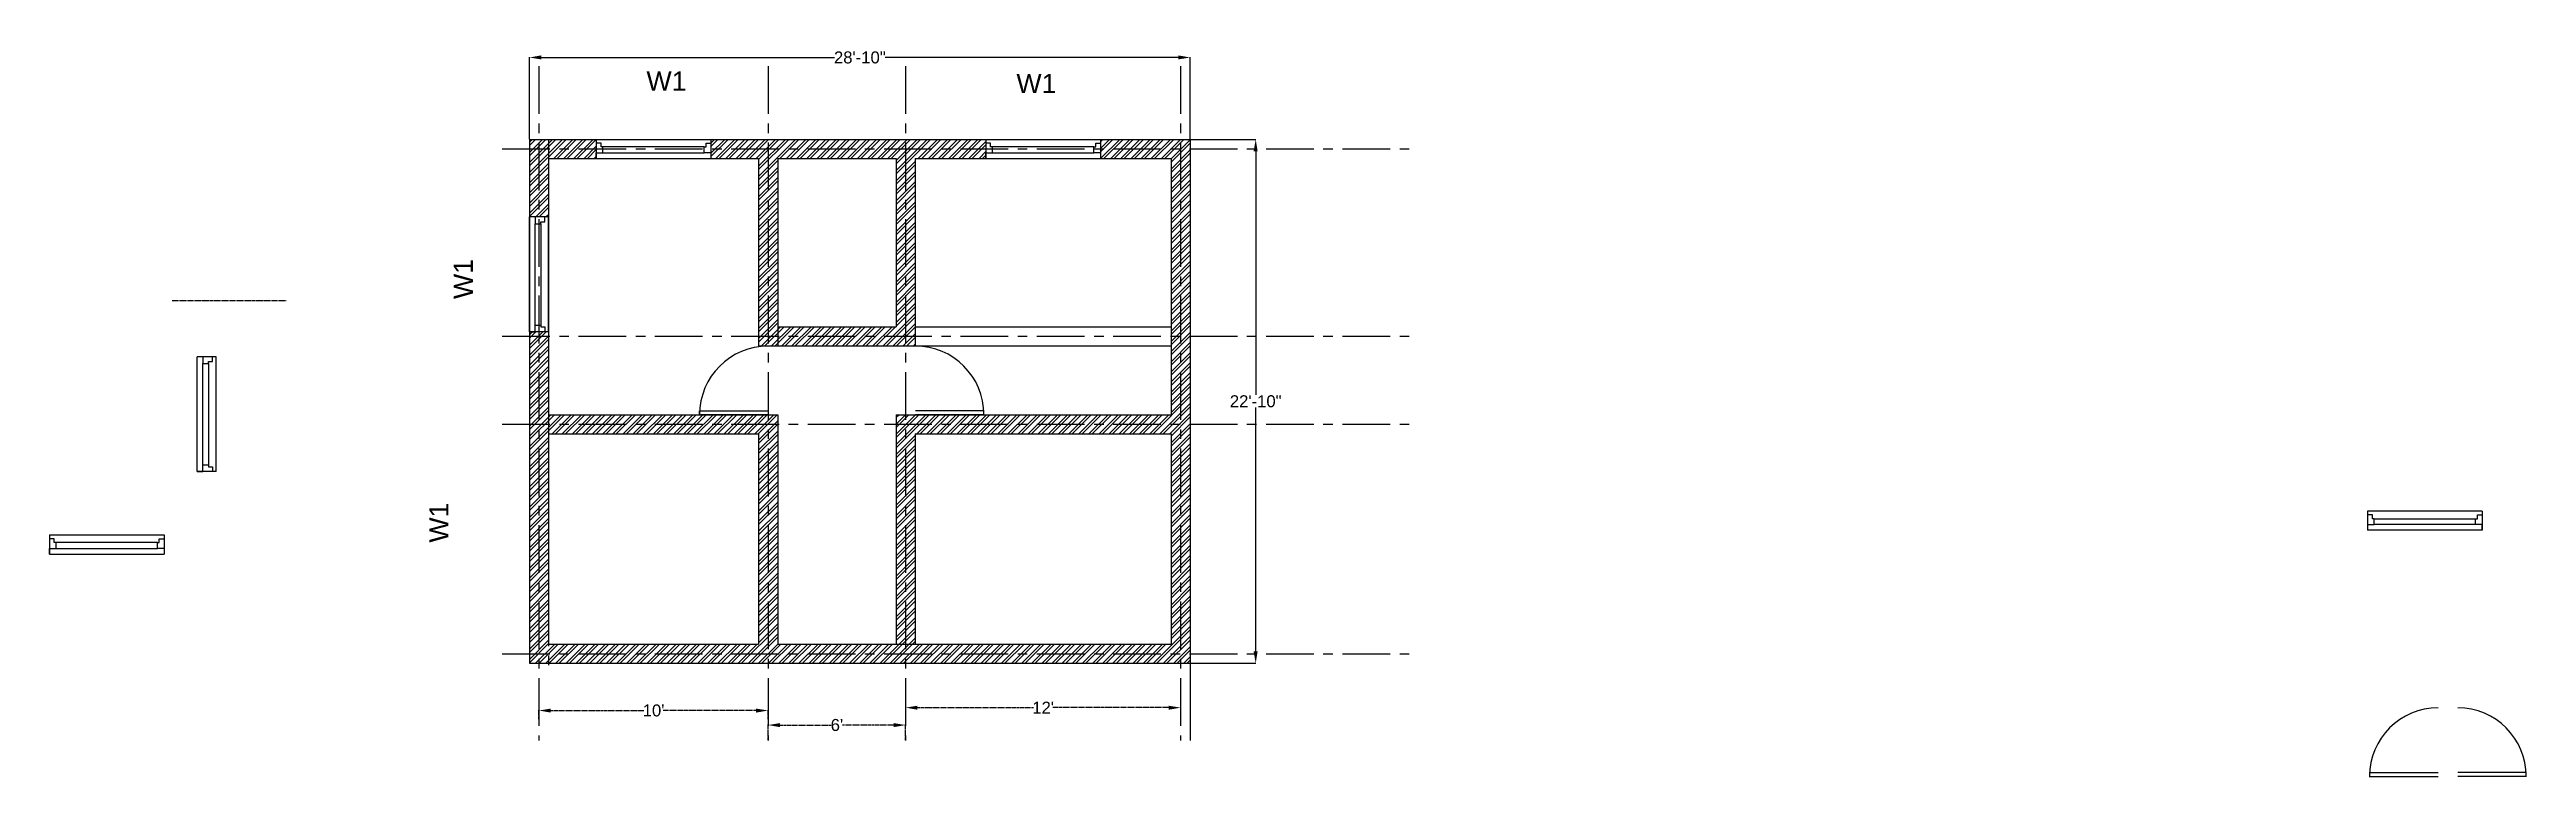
# Model space of a CAD drawing. Header units: inches. Extents: x 10 to 2742, y 28 to 1272.
# Drawn here: x 1445 to 2742, y 892 to 1272 of the extents above; entities that cross this region are included whole.
import ezdxf

# ---------------------------------------------------------------- set-up
doc = ezdxf.new("R2010")
doc.units = ezdxf.units.IN
doc.header["$MEASUREMENT"] = 0
doc.linetypes.add('CENTER', pattern=[2, 1.25, -0.25, 0.25, -0.25])
doc.layers.add('Center', color=50, linetype='CENTER')
doc.styles.get("Standard").update_dxf_attribs({"font": 'arial.ttf', "height": 10})
doc.dimstyles.get("Standard").update_dxf_attribs({"dimtxt": 6.25, "dimasz": 6.25, "dimexe": 0.18, "dimexo": 0.0625, "dimgap": 0.09, "dimtad": 0, "dimtih": 1, "dimtoh": 1, "dimdec": 0, "dimzin": 0, "dimdsep": 46, "dimlunit": 4, "dimtxsty": 'Standard', "dimcen": 0.09, "dimadec": 0, "dimazin": 0, "dimtfac": 1, "dimtdec": 0, "dimtofl": 0, "dimtmove": 0, "dimatfit": 3, "dimfxl": 1, "dimtolj": 1, "dimtzin": 0, "dimarcsym": 0})

msp = doc.modelspace()

# ---------------------------------------------------------------- texts
at = {"layer": 'Center'}
for p in [(1757.3, 1251), (1951, 1249.7)]:
    msp.add_text('W1', height=10, dxfattribs=at).set_placement(p)
for p in [(1666.4, 1142), (1653.6, 1014.6)]:
    msp.add_text('W1', height=10, rotation=90, dxfattribs=at).set_placement(p)

# ---------------------------------------------------------------- blocks, each defined once
blk = doc.blocks.new('*D3')
at = {"color": 0, "lineweight": -2, "transparency": 16777216}
for p, q in [((1696, 1225.6), (1696, 1268.5)), ((1702.2, 1268.3), (1855.7, 1268.3)), ((2035.7, 1268.3), (1882.3, 1268.3)), ((2042, 1225.6), (2042, 1268.5))]:
    blk.add_line(p, q, dxfattribs=at)
at = {"color": 0, "transparency": 16777216}
for points in [[(1702.2, 1269.4), (1702.2, 1267.3), (1696, 1268.3)], [(2035.7, 1269.4), (2035.7, 1267.3), (2042, 1268.3)]]:
    blk.add_solid(points, dxfattribs=at)
at = {"layer": 'Defpoints', "color": 0, "transparency": 16777216}
for p in [(2042, 1268.3), (1696, 1225.5), (2042, 1225.5)]:
    blk.add_point(p, dxfattribs=at)
at = {"color": 0, "transparency": 16777216, "insert": (1869, 1268.3), "char_height": 6.25, "attachment_point": 5}
blk.add_mtext('\\A1;28\'-10"', dxfattribs=at)
blk = doc.blocks.new('*D4')
at = {"color": 0, "lineweight": -2, "transparency": 16777216}
for p, q in [((2042, 1225.5), (2076.4, 1225.5)), ((2076.3, 1219.2), (2076.3, 1091.8)), ((2076.3, 957.7), (2076.3, 1085.2)), ((2042, 951.5), (2076.4, 951.5))]:
    blk.add_line(p, q, dxfattribs=at)
at = {"color": 0, "transparency": 16777216}
for points in [[(2075.2, 1219.2), (2077.3, 1219.2), (2076.3, 1225.5)], [(2075.2, 957.7), (2077.3, 957.7), (2076.3, 951.5)]]:
    blk.add_solid(points, dxfattribs=at)
at = {"layer": 'Defpoints', "color": 0, "transparency": 16777216}
for p in [(2042, 1225.5), (2042, 951.5), (2076.3, 951.5)]:
    blk.add_point(p, dxfattribs=at)
at = {"color": 0, "transparency": 16777216, "insert": (2076.3, 1088.5), "char_height": 6.25, "attachment_point": 5}
blk.add_mtext('\\A1;22\'-10"', dxfattribs=at)
blk = doc.blocks.new('*D5')
at = {"layer": 'Center', "color": 0, "lineweight": -2, "transparency": 16777216}
for p, q in [((1701, 922.3), (1701, 926.9)), ((1707.2, 926.8), (1755.9, 926.8)), ((1814.7, 926.8), (1766.1, 926.8)), ((1821, 922.3), (1821, 926.9))]:
    blk.add_line(p, q, dxfattribs=at)
at = {"layer": 'Center', "color": 0, "transparency": 16777216}
for points in [[(1707.2, 927.8), (1707.2, 925.7), (1701, 926.8)], [(1814.7, 927.8), (1814.7, 925.7), (1821, 926.8)]]:
    blk.add_solid(points, dxfattribs=at)
at = {"layer": 'Defpoints', "color": 0, "transparency": 16777216}
for p in [(1701, 922.2), (1821, 926.8), (1821, 922.2)]:
    blk.add_point(p, dxfattribs=at)
at = {"layer": 'Center', "color": 0, "transparency": 16777216, "insert": (1761, 926.8), "char_height": 6.25, "attachment_point": 5}
blk.add_mtext("\\A1;10'", dxfattribs=at)
blk = doc.blocks.new('*D6')
at = {"layer": 'Center', "color": 0, "lineweight": -2, "transparency": 16777216}
for p, q in [((1821, 911.3), (1821, 919.4)), ((1827.2, 919.2), (1854, 919.2)), ((1886.7, 919.2), (1860, 919.2)), ((1893, 911.3), (1893, 919.4))]:
    blk.add_line(p, q, dxfattribs=at)
at = {"layer": 'Center', "color": 0, "transparency": 16777216}
for points in [[(1827.2, 920.2), (1827.2, 918.1), (1821, 919.2)], [(1886.7, 920.2), (1886.7, 918.1), (1893, 919.2)]]:
    blk.add_solid(points, dxfattribs=at)
at = {"layer": 'Defpoints', "color": 0, "transparency": 16777216}
for p in [(1821, 911.2), (1893, 919.2), (1893, 911.2)]:
    blk.add_point(p, dxfattribs=at)
at = {"layer": 'Center', "color": 0, "transparency": 16777216, "insert": (1857, 919.2), "char_height": 6.25, "attachment_point": 5}
blk.add_mtext("\\A1;6'", dxfattribs=at)
blk = doc.blocks.new('*D7')
at = {"layer": 'Center', "color": 0, "lineweight": -2, "transparency": 16777216}
for p, q in [((1893, 928.3), (1893, 928.4)), ((1899.2, 928.3), (1959.9, 928.3)), ((2030.7, 928.3), (1970.1, 928.3)), ((2037, 928.3), (2037, 928.4))]:
    blk.add_line(p, q, dxfattribs=at)
at = {"layer": 'Center', "color": 0, "transparency": 16777216}
for points in [[(1899.2, 929.3), (1899.2, 927.2), (1893, 928.3)], [(2030.7, 929.3), (2030.7, 927.2), (2037, 928.3)]]:
    blk.add_solid(points, dxfattribs=at)
at = {"layer": 'Defpoints', "color": 0, "transparency": 16777216}
for p in [(1893, 928.3), (2037, 928.3), (2037, 928.3)]:
    blk.add_point(p, dxfattribs=at)
at = {"layer": 'Center', "color": 0, "transparency": 16777216, "insert": (1965, 928.3), "char_height": 6.25, "attachment_point": 5}
blk.add_mtext("\\A1;12'", dxfattribs=at)

# ---------------------------------------------------------------- dimensions: what is measured, and where the dimension line sits
at = {"layer": 'Center'}
dim = msp.add_linear_dim(base=(2042, 1268.3), p1=(1696, 1225.5), p2=(2042, 1225.5), dimstyle='Standard')
dim.commit()
dim.dimension.update_dxf_attribs({"geometry": '*D3', "text_midpoint": (1869, 1268.3)})
dim = msp.add_linear_dim(base=(2076.3, 951.5), p1=(2042, 1225.5), p2=(2042, 951.5), angle=90, dimstyle='Standard')
dim.commit()
dim.dimension.update_dxf_attribs({"geometry": '*D4', "text_midpoint": (2076.3, 1088.5)})
for base, p1, p2, picture, middle in [((1821, 926.8), (1701, 922.2), (1821, 922.2), '*D5', (1761, 926.8)), ((1893, 919.2), (1821, 911.2), (1893, 911.2), '*D6', (1857, 919.2)), ((2037, 928.3), (1893, 928.3), (2037, 928.3), '*D7', (1965, 928.3))]:
    dim = msp.add_linear_dim(base=base, p1=p1, p2=p2, dimstyle='Standard', dxfattribs=at)
    dim.commit()
    dim.dimension.update_dxf_attribs({"geometry": picture, "text_midpoint": middle})

# ---------------------------------------------------------------- hatches: boundary and pattern name
h = msp.add_hatch()
h.set_pattern_fill('ANSI32', color=256, scale=10)
h.paths.add_polyline_path([(1731, 1218.5), (1731, 1225.5), (1696, 1225.5), (1696, 1184.9), (1706, 1184.9), (1706, 1215.5), (1731, 1215.5)])
h = msp.add_hatch()
h.set_pattern_fill('ANSI32', color=256, scale=10)
h.paths.add_polyline_path([(1935, 1225.5), (1791, 1225.5), (1791, 1215.5), (1816, 1215.5), (1816, 1117.5), (1826, 1117.5), (1826, 1215.5), (1888, 1215.5), (1888, 1127.5), (1826, 1127.5), (1826, 1117.5), (1898, 1117.5), (1898, 1215.5), (1935, 1215.5), (1935, 1218.5)], flags=17)
h.paths.add_polyline_path([(2042, 1225.5), (1995, 1225.5), (1995, 1215.5), (2032, 1215.5), (2032, 1081.5), (1888, 1081.5), (1888, 961.5), (1898, 961.5), (1898, 1071.5), (2032, 1071.5), (2032, 961.5), (1826, 961.5), (1826, 1081.5), (1706, 1081.5), (1706, 1071.5), (1816, 1071.5), (1816, 961.5), (1706, 961.5), (1706, 1124.9), (1696, 1124.9), (1696, 951.5), (2042, 951.5)])

# ---------------------------------------------------------------- linework, layer by layer
at = {"ltscale": 20}
for p, q in [((1696, 1225.5), (2042, 1225.5)), ((1696, 1225.5), (1696, 951.5)), ((2042, 1225.5), (2042, 911.2)), ((1706, 1215.5), (1706, 961.5)), ((1706, 1215.5), (1816, 1215.5)), ((1816, 1215.5), (1816, 1117.5)), ((1826, 1215.5), (1826, 1117.5)), ((1826, 1215.5), (1888, 1215.5)), ((1888, 1215.5), (1888, 1127.5)), ((1898, 1215.5), (1898, 1117.5)), ((1898, 1215.5), (2032, 1215.5)), ((2032, 1215.5), (2032, 1081.5)), ((1816, 1117.5), (2032, 1117.5)), ((1826, 1127.5), (1888, 1127.5)), ((1898, 1127.5), (2032, 1127.5)), ((1706, 1081.5), (1826, 1081.5)), ((1826, 1081.5), (1826, 961.5)), ((1888, 1081.5), (2032, 1081.5)), ((1888, 1081.5), (1888, 961.5)), ((1706, 1071.5), (1816, 1071.5)), ((1816, 1071.5), (1816, 961.5)), ((1898, 1071.5), (2032, 1071.5)), ((1898, 1071.5), (1898, 961.5)), ((2032, 1071.5), (2032, 961.5)), ((1706, 961.5), (1816, 961.5)), ((1826, 961.5), (2032, 961.5)), ((1696, 951.5), (2045, 951.5))]:
    msp.add_line(p, q, dxfattribs=at)
for p, q in [((1731, 1225.5), (1791, 1225.5)), ((1731, 1225.5), (1731, 1215.5)), ((1731, 1225.5), (1791, 1225.5)), ((1731, 1225.5), (1731, 1215.5)), ((1731, 1225.5), (1791, 1225.5)), ((1731, 1225.5), (1731, 1215.5)), ((1733.5, 1223.5), (1731, 1223.5)), ((1733.5, 1223.5), (1731, 1223.5)), ((1733.5, 1223.5), (1731, 1223.5)), ((1733.5, 1221.5), (1733.5, 1223.5)), ((1733.5, 1221.5), (1733.5, 1223.5)), ((1733.5, 1221.5), (1733.5, 1223.5)), ((1734.5, 1221.5), (1733.5, 1221.5)), ((1734.5, 1221.5), (1733.5, 1221.5)), ((1734.5, 1221.5), (1733.5, 1221.5)), ((1734.5, 1218.5), (1734.5, 1221.5)), ((1787.5, 1221.5), (1734.5, 1221.5)), ((1734.5, 1218.5), (1734.5, 1221.5)), ((1787.5, 1221.5), (1734.5, 1221.5)), ((1734.5, 1218.5), (1734.5, 1221.5)), ((1787.5, 1221.5), (1734.5, 1221.5)), ((1787.5, 1218.5), (1787.5, 1221.5)), ((1787.5, 1221.5), (1788.5, 1221.5)), ((1787.5, 1218.5), (1787.5, 1221.5)), ((1787.5, 1221.5), (1788.5, 1221.5)), ((1787.5, 1218.5), (1787.5, 1221.5)), ((1787.5, 1221.5), (1788.5, 1221.5)), ((1788.5, 1221.5), (1788.5, 1223.5)), ((1788.5, 1223.5), (1791, 1223.5)), ((1788.5, 1221.5), (1788.5, 1223.5)), ((1788.5, 1223.5), (1791, 1223.5)), ((1788.5, 1221.5), (1788.5, 1223.5)), ((1788.5, 1223.5), (1791, 1223.5)), ((1791, 1225.5), (1791, 1215.5)), ((1791, 1225.5), (1791, 1215.5)), ((1791, 1225.5), (1791, 1215.5)), ((1935, 1225.5), (1995, 1225.5)), ((1935, 1225.5), (1935, 1215.5)), ((1935, 1225.5), (1995, 1225.5)), ((1935, 1225.5), (1935, 1215.5)), ((1935, 1225.5), (1995, 1225.5)), ((1935, 1225.5), (1935, 1215.5)), ((1937.5, 1223.5), (1935, 1223.5)), ((1937.5, 1223.5), (1935, 1223.5)), ((1937.5, 1223.5), (1935, 1223.5)), ((1937.5, 1221.5), (1937.5, 1223.5)), ((1937.5, 1221.5), (1937.5, 1223.5)), ((1937.5, 1221.5), (1937.5, 1223.5)), ((1938.5, 1221.5), (1937.5, 1221.5)), ((1938.5, 1221.5), (1937.5, 1221.5)), ((1938.5, 1221.5), (1937.5, 1221.5)), ((1938.5, 1218.5), (1938.5, 1221.5)), ((1991.5, 1221.5), (1938.5, 1221.5)), ((1938.5, 1218.5), (1938.5, 1221.5)), ((1991.5, 1221.5), (1938.5, 1221.5)), ((1938.5, 1218.5), (1938.5, 1221.5)), ((1991.5, 1221.5), (1938.5, 1221.5)), ((1991.5, 1218.5), (1991.5, 1221.5)), ((1991.5, 1221.5), (1992.5, 1221.5)), ((1991.5, 1218.5), (1991.5, 1221.5)), ((1991.5, 1221.5), (1992.5, 1221.5)), ((1991.5, 1218.5), (1991.5, 1221.5)), ((1991.5, 1221.5), (1992.5, 1221.5)), ((1992.5, 1221.5), (1992.5, 1223.5)), ((1992.5, 1223.5), (1995, 1223.5)), ((1992.5, 1221.5), (1992.5, 1223.5)), ((1992.5, 1223.5), (1995, 1223.5)), ((1992.5, 1221.5), (1992.5, 1223.5)), ((1992.5, 1223.5), (1995, 1223.5)), ((1995, 1225.5), (1995, 1215.5)), ((1995, 1225.5), (1995, 1215.5)), ((1995, 1225.5), (1995, 1215.5)), ((1731, 1215.5), (1731, 1218.5)), ((1731, 1218.5), (1734.5, 1218.5)), ((1731, 1215.5), (1731, 1218.5)), ((1731, 1218.5), (1734.5, 1218.5)), ((1731, 1215.5), (1731, 1218.5)), ((1731, 1218.5), (1734.5, 1218.5)), ((1731, 1215.5), (1791, 1215.5)), ((1731, 1215.5), (1791, 1215.5)), ((1731, 1215.5), (1791, 1215.5)), ((1734.5, 1218.5), (1787.5, 1218.5)), ((1734.5, 1218.5), (1787.5, 1218.5)), ((1734.5, 1218.5), (1787.5, 1218.5)), ((1791, 1218.5), (1787.5, 1218.5)), ((1791, 1218.5), (1787.5, 1218.5)), ((1791, 1218.5), (1787.5, 1218.5)), ((1935, 1215.5), (1935, 1218.5)), ((1935, 1218.5), (1938.5, 1218.5)), ((1935, 1215.5), (1935, 1218.5)), ((1935, 1218.5), (1938.5, 1218.5)), ((1935, 1215.5), (1935, 1218.5)), ((1935, 1218.5), (1938.5, 1218.5)), ((1935, 1215.5), (1995, 1215.5)), ((1935, 1215.5), (1995, 1215.5)), ((1935, 1215.5), (1995, 1215.5)), ((1938.5, 1218.5), (1991.5, 1218.5)), ((1938.5, 1218.5), (1991.5, 1218.5)), ((1938.5, 1218.5), (1991.5, 1218.5)), ((1995, 1218.5), (1991.5, 1218.5)), ((1995, 1218.5), (1991.5, 1218.5)), ((1995, 1218.5), (1991.5, 1218.5)), ((1696, 1124.9), (1696, 1184.9)), ((1706, 1184.9), (1696, 1184.9)), ((1696, 1124.9), (1696, 1184.9)), ((1706, 1184.9), (1696, 1184.9)), ((1696, 1124.9), (1696, 1184.9)), ((1706, 1184.9), (1696, 1184.9)), ((1699, 1184.9), (1699, 1181.4)), ((1699, 1184.9), (1699, 1181.4)), ((1699, 1184.9), (1699, 1181.4)), ((1699, 1181.4), (1702, 1181.4)), ((1699, 1128.4), (1699, 1181.4)), ((1699, 1181.4), (1702, 1181.4)), ((1699, 1128.4), (1699, 1181.4)), ((1699, 1181.4), (1702, 1181.4)), ((1699, 1128.4), (1699, 1181.4)), ((1702, 1181.4), (1702, 1182.4)), ((1702, 1182.4), (1704, 1182.4)), ((1702, 1181.4), (1702, 1182.4)), ((1702, 1182.4), (1704, 1182.4)), ((1702, 1181.4), (1702, 1182.4)), ((1702, 1182.4), (1704, 1182.4)), ((1702, 1181.4), (1702, 1128.4)), ((1702, 1181.4), (1702, 1128.4)), ((1702, 1181.4), (1702, 1128.4)), ((1704, 1182.4), (1704, 1184.9)), ((1704, 1182.4), (1704, 1184.9)), ((1704, 1182.4), (1704, 1184.9)), ((1706, 1124.9), (1706, 1184.9)), ((1706, 1124.9), (1706, 1184.9)), ((1706, 1124.9), (1706, 1184.9)), ((1699, 1124.9), (1699, 1128.4)), ((1699, 1128.4), (1702, 1128.4)), ((1699, 1124.9), (1699, 1128.4)), ((1699, 1128.4), (1702, 1128.4)), ((1699, 1124.9), (1699, 1128.4)), ((1699, 1128.4), (1702, 1128.4)), ((1702, 1128.4), (1702, 1127.4)), ((1702, 1128.4), (1702, 1127.4)), ((1702, 1128.4), (1702, 1127.4)), ((1706, 1124.9), (1696, 1124.9)), ((1696, 1124.9), (1699, 1124.9)), ((1706, 1124.9), (1696, 1124.9)), ((1696, 1124.9), (1699, 1124.9)), ((1706, 1124.9), (1696, 1124.9)), ((1696, 1124.9), (1699, 1124.9)), ((1702, 1127.4), (1704, 1127.4)), ((1702, 1127.4), (1704, 1127.4)), ((1702, 1127.4), (1704, 1127.4)), ((1704, 1127.4), (1704, 1124.9)), ((1704, 1127.4), (1704, 1124.9)), ((1704, 1127.4), (1704, 1124.9)), ((1522, 1051.8), (1522, 1111.8)), ((1532, 1111.8), (1522, 1111.8)), ((1522, 1051.8), (1522, 1111.8)), ((1532, 1111.8), (1522, 1111.8)), ((1522, 1051.8), (1522, 1111.8)), ((1532, 1111.8), (1522, 1111.8)), ((1525, 1111.8), (1525, 1108.3)), ((1525, 1111.8), (1525, 1108.3)), ((1525, 1111.8), (1525, 1108.3)), ((1525, 1108.3), (1528, 1108.3)), ((1525, 1055.3), (1525, 1108.3)), ((1525, 1108.3), (1528, 1108.3)), ((1525, 1055.3), (1525, 1108.3)), ((1525, 1108.3), (1528, 1108.3)), ((1525, 1055.3), (1525, 1108.3)), ((1528, 1108.3), (1528, 1109.3)), ((1528, 1109.3), (1530, 1109.3)), ((1528, 1108.3), (1528, 1109.3)), ((1528, 1109.3), (1530, 1109.3)), ((1528, 1108.3), (1528, 1109.3)), ((1528, 1109.3), (1530, 1109.3)), ((1528, 1108.3), (1528, 1055.3)), ((1528, 1108.3), (1528, 1055.3)), ((1528, 1108.3), (1528, 1055.3)), ((1530, 1109.3), (1530, 1111.8)), ((1530, 1109.3), (1530, 1111.8)), ((1530, 1109.3), (1530, 1111.8)), ((1532, 1051.8), (1532, 1111.8)), ((1532, 1051.8), (1532, 1111.8)), ((1532, 1051.8), (1532, 1111.8)), ((1785, 1081.5), (1785, 1083.5)), ((1785, 1083.5), (1821, 1083.5)), ((1821, 1081.5), (1785, 1081.5)), ((1934.1, 1083.5), (1898.1, 1083.5)), ((1934.1, 1081.5), (1898.1, 1081.5)), ((1532, 1051.8), (1522, 1051.8)), ((1522, 1051.8), (1525, 1051.8)), ((1532, 1051.8), (1522, 1051.8)), ((1522, 1051.8), (1525, 1051.8)), ((1532, 1051.8), (1522, 1051.8)), ((1522, 1051.8), (1525, 1051.8)), ((1525, 1051.8), (1525, 1055.3)), ((1525, 1055.3), (1528, 1055.3)), ((1525, 1051.8), (1525, 1055.3)), ((1525, 1055.3), (1528, 1055.3)), ((1525, 1051.8), (1525, 1055.3)), ((1525, 1055.3), (1528, 1055.3)), ((1528, 1055.3), (1528, 1054.3)), ((1528, 1055.3), (1528, 1054.3)), ((1528, 1055.3), (1528, 1054.3)), ((1528, 1054.3), (1530, 1054.3)), ((1528, 1054.3), (1530, 1054.3)), ((1528, 1054.3), (1530, 1054.3)), ((1530, 1054.3), (1530, 1051.8)), ((1530, 1054.3), (1530, 1051.8)), ((1530, 1054.3), (1530, 1051.8)), ((2718.5, 1031.1), (2658.5, 1031.1)), ((2658.5, 1031.1), (2658.5, 1021.1)), ((2718.5, 1031.1), (2658.5, 1031.1)), ((2658.5, 1031.1), (2658.5, 1021.1)), ((2718.5, 1031.1), (2658.5, 1031.1)), ((2658.5, 1031.1), (2658.5, 1021.1)), ((2661, 1029.1), (2658.5, 1029.1)), ((2661, 1029.1), (2658.5, 1029.1)), ((2661, 1029.1), (2658.5, 1029.1)), ((2661, 1027.1), (2661, 1029.1)), ((2661, 1027.1), (2661, 1029.1)), ((2661, 1027.1), (2661, 1029.1)), ((2662, 1027.1), (2661, 1027.1)), ((2662, 1027.1), (2661, 1027.1)), ((2662, 1027.1), (2661, 1027.1)), ((2662, 1024.1), (2662, 1027.1)), ((2662, 1027.1), (2715, 1027.1)), ((2662, 1024.1), (2662, 1027.1)), ((2662, 1027.1), (2715, 1027.1)), ((2662, 1024.1), (2662, 1027.1)), ((2662, 1027.1), (2715, 1027.1)), ((2715, 1024.1), (2715, 1027.1)), ((2715, 1027.1), (2716, 1027.1)), ((2715, 1024.1), (2715, 1027.1)), ((2715, 1027.1), (2716, 1027.1)), ((2715, 1024.1), (2715, 1027.1)), ((2715, 1027.1), (2716, 1027.1)), ((2716, 1027.1), (2716, 1029.1)), ((2716, 1029.1), (2718.5, 1029.1)), ((2716, 1027.1), (2716, 1029.1)), ((2716, 1029.1), (2718.5, 1029.1)), ((2716, 1027.1), (2716, 1029.1)), ((2716, 1029.1), (2718.5, 1029.1)), ((2718.5, 1031.1), (2718.5, 1021.1)), ((2718.5, 1031.1), (2718.5, 1021.1)), ((2718.5, 1031.1), (2718.5, 1021.1)), ((1444.7, 1018.6), (1504.7, 1018.6)), ((1444.7, 1018.6), (1444.7, 1008.6)), ((1444.7, 1018.6), (1504.7, 1018.6)), ((1444.7, 1018.6), (1444.7, 1008.6)), ((1444.7, 1018.6), (1504.7, 1018.6)), ((1444.7, 1018.6), (1444.7, 1008.6)), ((1447.2, 1016.6), (1444.7, 1016.6)), ((1447.2, 1016.6), (1444.7, 1016.6)), ((1447.2, 1016.6), (1444.7, 1016.6)), ((1444.7, 1008.6), (1444.7, 1011.6)), ((1444.7, 1011.6), (1448.2, 1011.6)), ((1444.7, 1008.6), (1444.7, 1011.6)), ((1444.7, 1011.6), (1448.2, 1011.6)), ((1444.7, 1008.6), (1444.7, 1011.6)), ((1444.7, 1011.6), (1448.2, 1011.6)), ((1447.2, 1014.6), (1447.2, 1016.6)), ((1447.2, 1014.6), (1447.2, 1016.6)), ((1447.2, 1014.6), (1447.2, 1016.6)), ((1448.2, 1014.6), (1447.2, 1014.6)), ((1448.2, 1014.6), (1447.2, 1014.6)), ((1448.2, 1014.6), (1447.2, 1014.6)), ((1448.2, 1011.6), (1448.2, 1014.6)), ((1501.2, 1014.6), (1448.2, 1014.6)), ((1448.2, 1011.6), (1448.2, 1014.6)), ((1501.2, 1014.6), (1448.2, 1014.6)), ((1448.2, 1011.6), (1448.2, 1014.6)), ((1501.2, 1014.6), (1448.2, 1014.6)), ((1448.2, 1011.6), (1501.2, 1011.6)), ((1448.2, 1011.6), (1501.2, 1011.6)), ((1448.2, 1011.6), (1501.2, 1011.6)), ((1501.2, 1011.6), (1501.2, 1014.6)), ((1501.2, 1014.6), (1502.2, 1014.6)), ((1501.2, 1011.6), (1501.2, 1014.6)), ((1501.2, 1014.6), (1502.2, 1014.6)), ((1501.2, 1011.6), (1501.2, 1014.6)), ((1501.2, 1014.6), (1502.2, 1014.6)), ((1504.7, 1011.6), (1501.2, 1011.6)), ((1504.7, 1011.6), (1501.2, 1011.6)), ((1504.7, 1011.6), (1501.2, 1011.6)), ((1502.2, 1014.6), (1502.2, 1016.6)), ((1502.2, 1016.6), (1504.7, 1016.6)), ((1502.2, 1014.6), (1502.2, 1016.6)), ((1502.2, 1016.6), (1504.7, 1016.6)), ((1502.2, 1014.6), (1502.2, 1016.6)), ((1502.2, 1016.6), (1504.7, 1016.6)), ((1504.7, 1018.6), (1504.7, 1008.6)), ((1504.7, 1018.6), (1504.7, 1008.6)), ((1504.7, 1018.6), (1504.7, 1008.6)), ((2658.5, 1024.1), (2662, 1024.1)), ((2658.5, 1024.1), (2662, 1024.1)), ((2658.5, 1024.1), (2662, 1024.1)), ((2718.5, 1021.1), (2658.5, 1021.1)), ((2718.5, 1021.1), (2658.5, 1021.1)), ((2718.5, 1021.1), (2658.5, 1021.1)), ((2715, 1024.1), (2662, 1024.1)), ((2715, 1024.1), (2662, 1024.1)), ((2715, 1024.1), (2662, 1024.1)), ((2718.5, 1024.1), (2715, 1024.1)), ((2718.5, 1024.1), (2715, 1024.1)), ((2718.5, 1024.1), (2715, 1024.1)), ((2718.5, 1021.1), (2718.5, 1024.1)), ((2718.5, 1021.1), (2718.5, 1024.1)), ((2718.5, 1021.1), (2718.5, 1024.1)), ((1444.7, 1008.6), (1504.7, 1008.6)), ((1444.7, 1008.6), (1504.7, 1008.6)), ((1444.7, 1008.6), (1504.7, 1008.6)), ((2659.4, 894.3), (2695.4, 894.3)), ((2659.4, 892.3), (2695.4, 892.3)), ((2741.7, 894.3), (2705.7, 894.3)), ((2741.7, 892.3), (2705.7, 892.3))]:
    msp.add_line(p, q)
for centre, start, end in [((1821, 1081.5), 90, 180), ((1898.1, 1081.5), 0, 90), ((2695.4, 892.3), 90, 180), ((2705.7, 892.3), 0, 90)]:
    msp.add_arc(centre, 35.9, start, end)
at = {"layer": 'Center', "ltscale": 20}
for p, q in [((1701, 1263.8), (1701, 911.2)), ((1821, 1263.8), (1821, 911.2)), ((1893, 1263.8), (1893, 911.2)), ((2037, 1263.8), (2037, 911.2)), ((1681.7, 1220.5), (2161.7, 1220.5)), ((1706, 1225.5), (1706, 948.5)), ((1681.7, 1122.5), (2161.7, 1122.5)), ((1681.7, 1076.5), (2161.7, 1076.5)), ((1681.7, 956.5), (2161.7, 956.5))]:
    msp.add_line(p, q, dxfattribs=at)
at = {"layer": 'Center'}
msp.add_line((1508.9, 1141.3), (1568.9, 1141.3), dxfattribs=at)

msp.set_redraw_order([(e.dxf.handle, doc.entitydb.next_handle()) for e in msp.query("TEXT MTEXT ATTDEF DIMENSION ARC_DIMENSION")])  # texts and dimensions are drawn at this point

doc.saveas('drawing.dxf')
